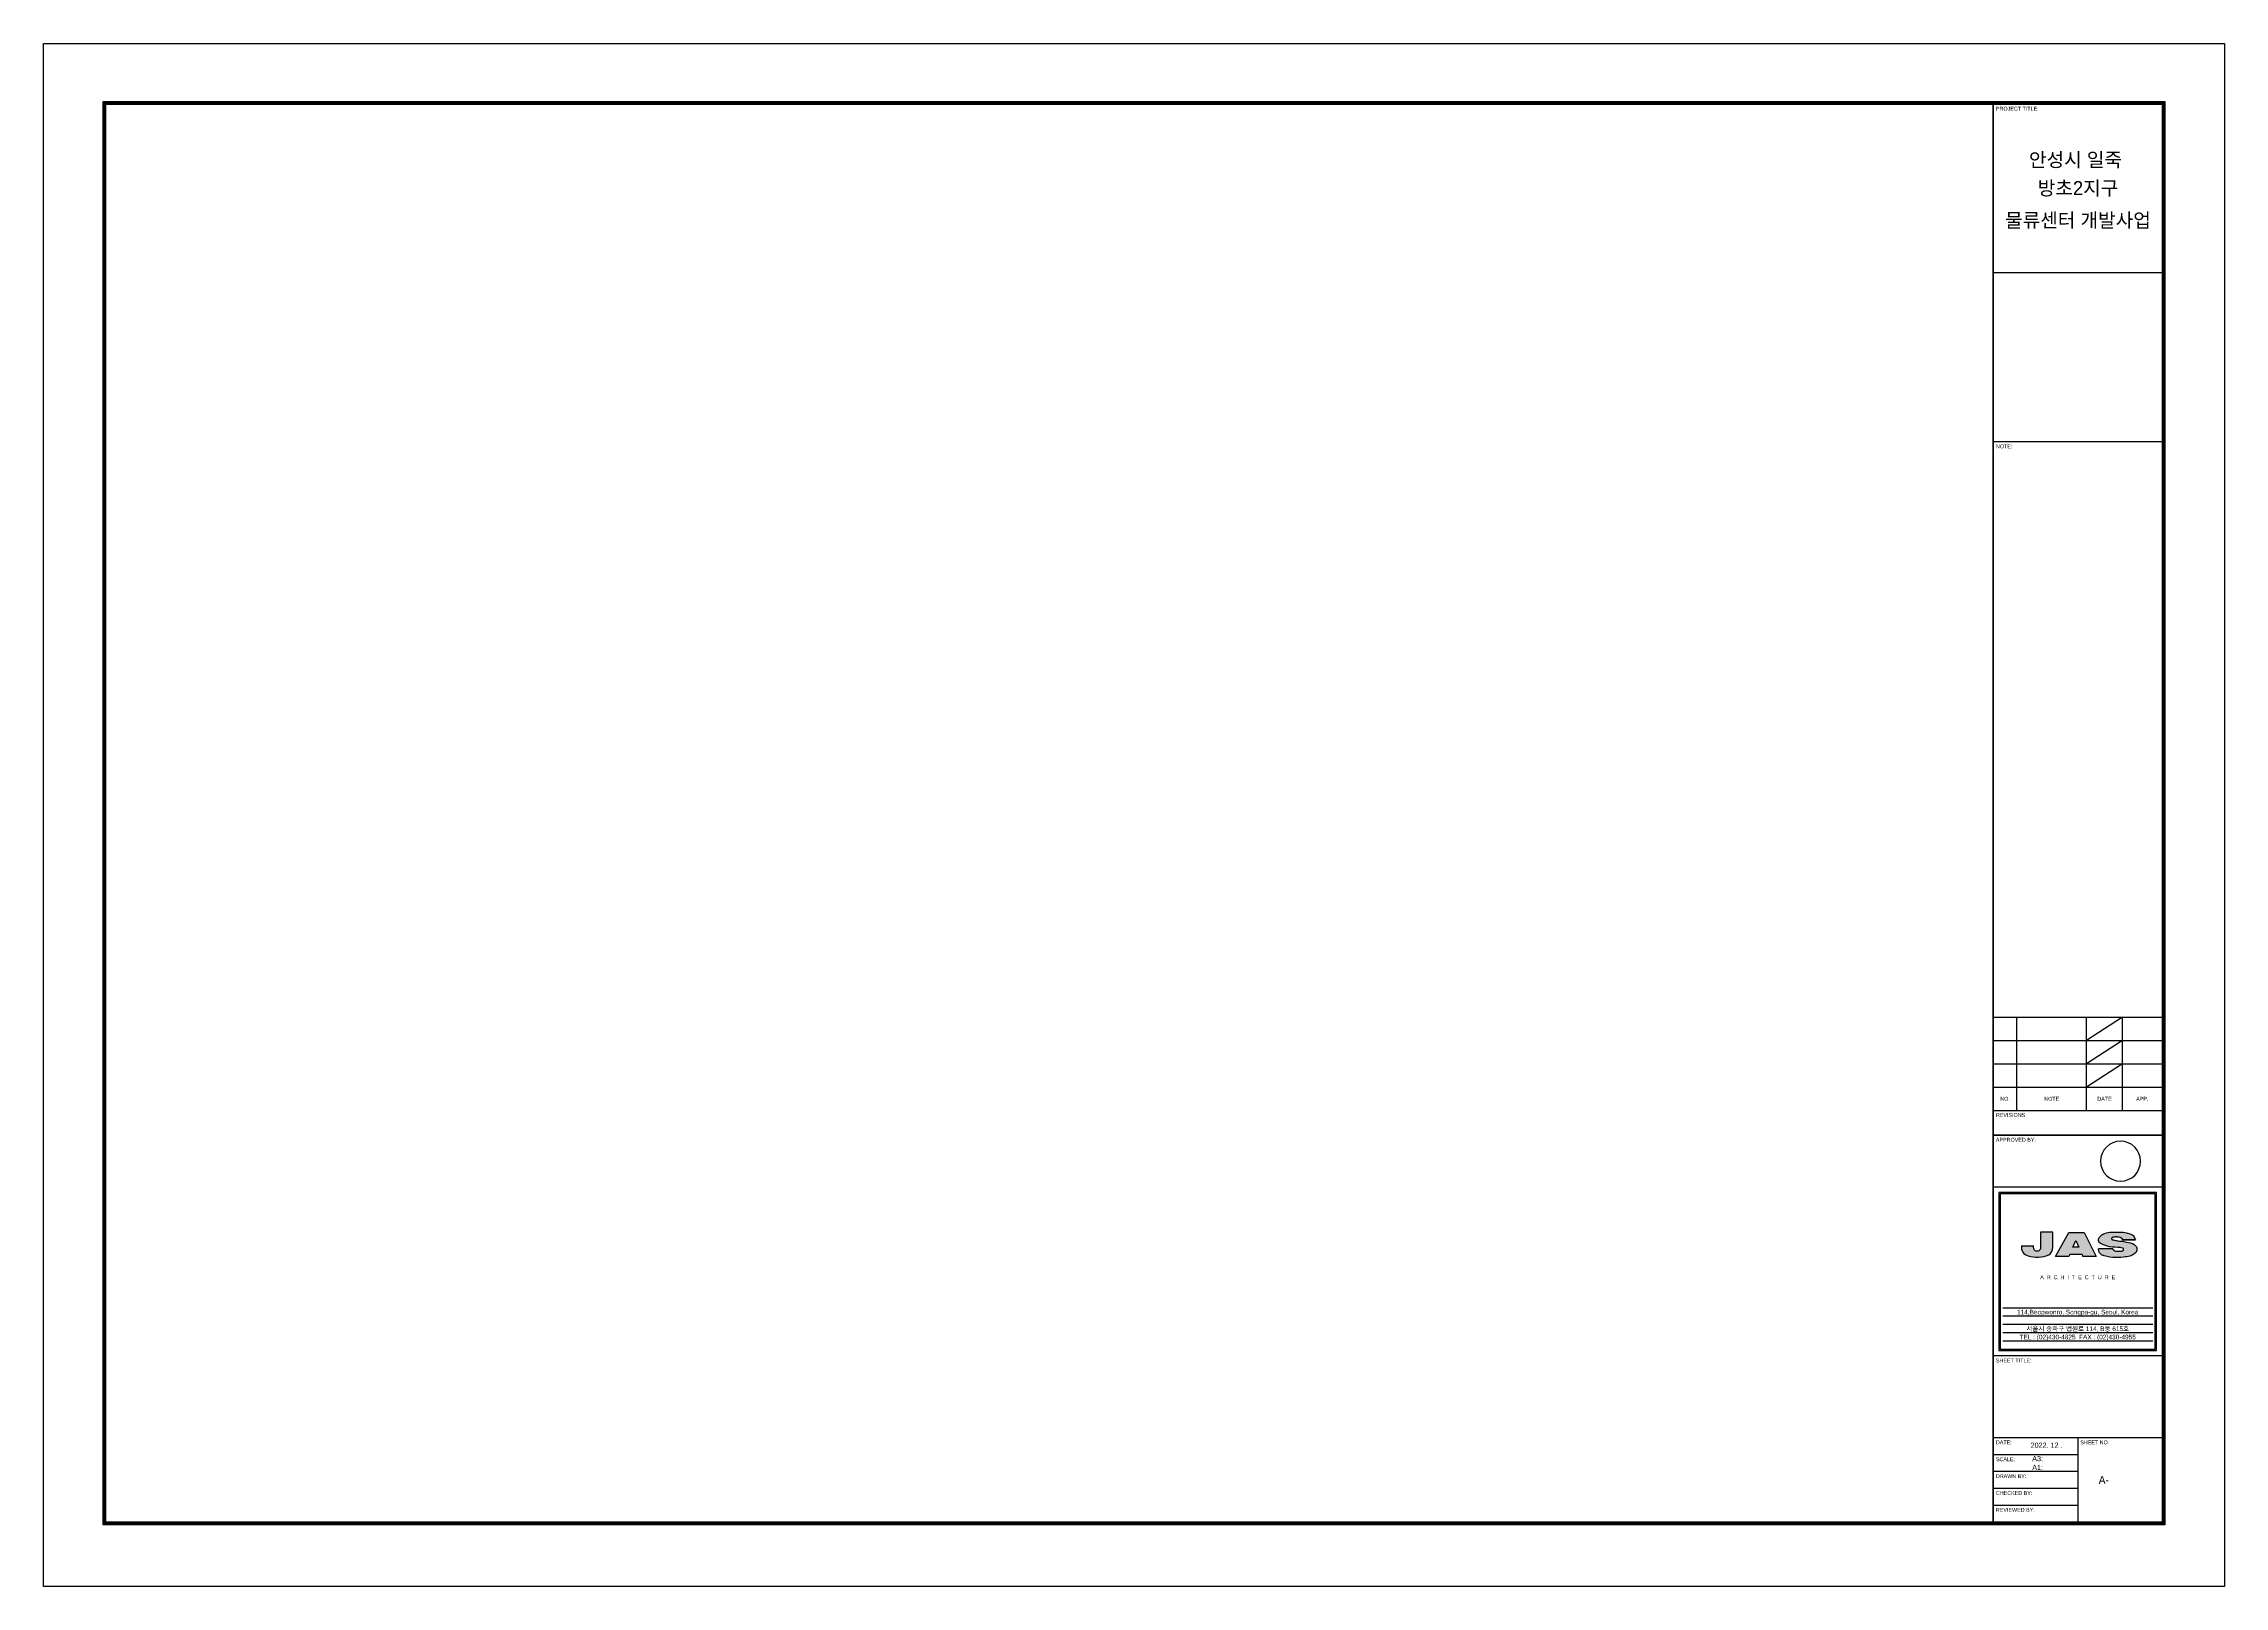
# Model space of a CAD drawing. Header units: millimetres. Extents: x 0 to 420, y 0 to 297.
import ezdxf
from ezdxf.enums import TextEntityAlignment as Align

# ---------------------------------------------------------------- set-up
doc = ezdxf.new("R2010")
doc.units = ezdxf.units.MM
doc.header["$LTSCALE"] = 1200
doc.header["$MEASUREMENT"] = 0
doc.linetypes.add('Xref-FORM_DKN$0$HIDDEN', pattern=[0.375, 0.25, -0.125])
doc.layers.get('Defpoints').update_dxf_attribs({"color": 117, "linetype": 'CONTINUOUS'})
doc.layers.add('Xref-FORM_DKN$0$DEF3', color=7, linetype='CONTINUOUS', plot=False)
doc.layers.add('Xref-FORM_DKN$0$FOR', color=175, linetype='CONTINUOUS')
doc.layers.add('Xref-FORM_DKN$0$LEAD-TEX', color=3, linetype='CONTINUOUS')
doc.styles.add('Xref-FORM_DKN$0$나눔고딕 Se', font='')
doc.styles.add('Xref-FORM_DKN$0$돋움', font='')
doc.styles.get('Xref-FORM_DKN$0$나눔고딕 Se').set_extended_font_data('Dotum')
doc.styles.get('Xref-FORM_DKN$0$돋움').set_extended_font_data('Dotum')

msp = doc.modelspace()

# ---------------------------------------------------------------- hatches: boundary and pattern name
at = {"layer": 'Xref-FORM_DKN$0$FOR'}
h = msp.add_hatch(color=256, dxfattribs=at)
h.paths.add_polyline_path([(386.94, 68.2), (384.58, 68.2), (384.58, 65.2, -1.027507), (383.25, 65.19), (383.25, 65.55), (380.95, 65.55, 0.34015), (381.87, 63.76, 0.190039), (386.18, 63.83, 0.243931), (386.94, 65.06)])
h.paths.add_polyline_path([(387.46, 63.5), (390.03, 63.5), (390.23, 63.92), (392.58, 63.92), (392.77, 63.5), (395.33, 63.5), (392.97, 68.1), (390.03, 68.1)])
h.paths.add_polyline_path([(390.82, 65.31), (391.4, 66.58), (391.97, 65.31)], flags=16)
h = msp.add_hatch(color=256, dxfattribs=at)
edge = h.paths.add_edge_path()
edge.add_spline(control_points=[(395.75, 64.96), (395.77, 64.76), (395.83, 64.33), (396.26, 63.83), (397.38, 63.42), (398.97, 63.21), (400.71, 63.36), (401.96, 63.57), (402.73, 64.03), (403.24, 64.64), (403.1, 65.37), (402.42, 66.07), (401.47, 66.21), (400.66, 66.39), (400.22, 66.46), (399.79, 66.48), (399.35, 66.54), (398.94, 66.61), (398.63, 66.69), (398.42, 66.73), (398.33, 66.79), (398.29, 66.86), (398.27, 66.93), (398.28, 67.01), (398.32, 67.1), (398.45, 67.19), (398.66, 67.21), (398.91, 67.26), (399.16, 67.27), (399.43, 67.25), (399.75, 67.2), (400.05, 67.09), (400.28, 67), (400.37, 66.89), (400.4, 66.8), (400.39, 66.75), (400.38, 66.72)], knot_values=[0, 0, 0, 0, 120.986815, 257.13481, 371.400302, 827.572224, 1203.471352, 1421.989391, 1578.906586, 1735.823781, 1860.565011, 1985.30624, 2300.310523, 2403.528104, 2484.950709, 2569.572838, 2663.502097, 2749.002773, 2821.520081, 2856.246417, 2873.835142, 2886.693729, 2902.941666, 2917.449961, 2933.421585, 2961.329143, 3009.650208, 3055.546549, 3117.105163, 3156.559575, 3219.520253, 3308.004336, 3349.968285, 3368.605482, 3385.992113, 3402.943465, 3402.943465, 3402.943465, 3402.943465], degree=3, periodic=0)
edge.add_line((400.38, 66.72), (402.85, 66.72))
edge.add_spline(control_points=[(402.85, 66.72), (402.76, 67), (402.58, 67.55), (401.22, 68.19), (399.27, 68.22), (397.21, 68.21), (396.1, 67.47), (395.7, 66.93), (395.8, 66.4), (396.04, 66.03), (396.66, 65.78), (397.74, 65.34), (399.1, 65.25), (400.14, 65.24), (400.57, 65.05), (400.63, 64.83), (400.52, 64.62), (400.09, 64.53), (399.49, 64.47), (398.89, 64.57), (398.55, 64.81), (398.54, 64.92), (398.53, 64.98)], knot_values=[0, 0, 0, 0, 166.838078, 333.676156, 844.928148, 1356.180141, 1498.884373, 1641.588605, 1722.81847, 1808.967484, 1894.191009, 2112.821408, 2513.497201, 2695.561382, 2736.375192, 2779.538078, 2818.734214, 2863.490726, 3026.018781, 3188.546836, 3222.238667, 3255.930497, 3255.930497, 3255.930497, 3255.930497], degree=3, periodic=0)
edge.add_line((398.53, 64.98), (395.75, 64.96))

# ---------------------------------------------------------------- linework, layer by layer
at = {"layer": 'Defpoints', "color": 4, "linetype": 'ByBlock'}
msp.add_lwpolyline([(0, 297), (420, 297), (420, 0), (0, 0)], close=True, dxfattribs=at)
at = {"layer": 'Defpoints', "linetype": 'ByBlock'}
msp.add_lwpolyline([(12, 285.35), (408.25, 285.35), (408.25, 12.1), (12, 12.1)], close=True, dxfattribs=at)
at = {"layer": 'Xref-FORM_DKN$0$DEF3', "color": 72, "linetype": 'Xref-FORM_DKN$0$HIDDEN', "ltscale": 100}
msp.add_lwpolyline([(0, 297), (420, 297), (420, 0), (0, 0)], close=True, dxfattribs=at)
at = {"layer": 'Xref-FORM_DKN$0$FOR'}
for p, q in [((408, 252.85), (375.5, 252.85)), ((408, 220.35), (375.5, 220.35)), ((375.5, 109.6), (408, 109.6)), ((380.03, 91.62), (380.03, 109.6)), ((380.03, 91.62), (380.03, 109.6)), ((393.47, 91.62), (393.47, 109.6)), ((393.47, 91.62), (393.47, 109.6)), ((400.38, 109.6), (393.47, 105.1)), ((400.38, 91.62), (400.38, 109.6)), ((400.38, 91.62), (400.38, 109.6)), ((375.5, 105.1), (408, 105.1)), ((400.38, 105.1), (393.47, 100.61)), ((375.5, 100.61), (408, 100.61)), ((400.38, 100.61), (393.47, 96.11)), ((375.5, 96.11), (408, 96.11)), ((375.5, 91.62), (408, 91.62)), ((408, 86.85), (375.5, 86.85)), ((375.5, 86.85), (408, 86.85)), ((408, 76.85), (375.5, 76.85)), ((387.46, 63.5), (390.03, 68.1)), ((390.03, 68.1), (392.97, 68.1)), ((392.97, 68.1), (395.33, 63.5)), ((380.95, 65.55), (383.27, 65.55)), ((383.25, 65.16), (383.25, 65.55)), ((390.03, 63.5), (387.46, 63.5)), ((390.23, 63.92), (390.03, 63.5)), ((392.58, 63.92), (390.23, 63.92)), ((390.82, 65.31), (391.4, 66.58)), ((391.97, 65.31), (390.82, 65.31)), ((391.4, 66.58), (391.97, 65.31)), ((392.58, 63.92), (392.77, 63.5)), ((395.33, 63.5), (392.77, 63.5)), ((400.38, 66.72), (402.85, 66.72)), ((408, 44.35), (375.5, 44.35)), ((408, 28.6), (375.5, 28.6)), ((391.75, 25.35), (375.5, 25.35)), ((391.75, 28.6), (391.75, 12.35)), ((391.75, 22.1), (375.5, 22.1)), ((391.75, 18.85), (375.5, 18.85)), ((391.75, 15.6), (375.5, 15.6))]:
    msp.add_line(p, q, dxfattribs=at)
at = {"layer": 'Xref-FORM_DKN$0$FOR', "color": 8}
for p, q in [((377.3, 53.65), (406.2, 53.65)), ((377.3, 52.05), (406.2, 52.05)), ((377.3, 50.45), (406.2, 50.45)), ((377.3, 48.85), (406.2, 48.85)), ((377.3, 47.25), (406.2, 47.25))]:
    msp.add_line(p, q, dxfattribs=at)
at = {"layer": 'Xref-FORM_DKN$0$FOR'}
for points in [[(408.5, 285.85), (408.5, 11.85), (11.5, 11.85), (11.5, 285.85)], [(375.5, 285.35), (375.5, 12.35), (12, 12.35), (12, 285.35)], [(408, 285.35), (408, 12.35), (375.5, 12.35), (375.5, 285.35)]]:
    msp.add_lwpolyline(points, close=True, dxfattribs=at)
at = {"layer": 'Xref-FORM_DKN$0$FOR', "const_width": 0.5}
msp.add_lwpolyline([(408.25, 285.6), (408.25, 12.1), (11.75, 12.1), (11.75, 285.6)], close=True, dxfattribs=at)
at = {"layer": 'Xref-FORM_DKN$0$FOR', "color": 8}
for points in [[(406.95, 45.4), (406.95, 75.8), (376.55, 75.8), (376.55, 45.4)], [(406.7, 45.65), (406.7, 75.55), (376.8, 75.55), (376.8, 45.65)]]:
    msp.add_lwpolyline(points, close=True, dxfattribs=at)
at = {"layer": 'Xref-FORM_DKN$0$FOR'}
msp.add_lwpolyline([(386.18, 63.83, 0.283643), (386.94, 65.29), (386.94, 68.2), (384.58, 68.2), (384.58, 65.2, -1.027507), (383.25, 65.19)], format="xyb", dxfattribs=at)
for points in [[(398.53, 64.98), (395.75, 64.96)], [(402.85, 66.72), (400.38, 66.72)]]:
    msp.add_lwpolyline(points, dxfattribs=at)
for centre, radius, start, end in [((382.57, 65.25), 1.65, 169.8035, 257.4983), ((383.93, 69.26), 5.88, 252.9813, 292.5039)]:
    msp.add_arc(centre, radius, start, end, dxfattribs=at)
msp.add_ellipse((400, 81.85), major_axis=(-3.85, 0), ratio=1, start_param=1.570801, end_param=7.853986, dxfattribs=at)
msp.add_spline([(398.53, 64.98), (398.57, 64.82), (398.7, 64.71), (399.49, 64.51), (400.3, 64.58), (400.51, 64.65), (400.6, 64.82), (400.54, 65.03), (400.36, 65.14), (399.46, 65.26), (397.47, 65.49), (396.44, 65.86), (396.07, 66.06), (395.82, 66.41), (395.76, 66.82), (396.12, 67.43), (396.71, 67.84), (399.24, 68.21), (401.78, 67.9), (402.49, 67.47), (402.85, 66.72)], degree=3, dxfattribs=at)
msp.add_open_spline([(400.38, 66.72), (400.39, 66.75), (400.4, 66.8), (400.37, 66.89), (400.28, 67), (400.05, 67.09), (399.75, 67.2), (399.43, 67.25), (399.16, 67.27), (398.91, 67.26), (398.66, 67.21), (398.45, 67.19), (398.32, 67.1), (398.28, 67.01), (398.27, 66.93), (398.29, 66.86), (398.33, 66.79), (398.42, 66.73), (398.63, 66.69), (398.94, 66.61), (399.35, 66.54), (399.79, 66.48), (400.22, 66.46), (400.66, 66.39), (401.47, 66.21), (402.42, 66.07), (403.1, 65.37), (403.24, 64.64), (402.73, 64.03), (401.96, 63.57), (400.71, 63.36), (398.97, 63.21), (397.38, 63.42), (396.26, 63.83), (395.83, 64.33), (395.77, 64.76), (395.75, 64.96)], degree=3, knots=[0, 0, 0, 0, 16.951351, 34.337983, 52.975179, 94.939128, 183.423212, 246.38389, 285.838302, 347.396916, 393.293257, 441.614322, 469.52188, 485.493503, 500.001799, 516.249735, 529.108323, 546.697047, 581.423384, 653.940691, 739.441368, 833.370627, 917.992756, 999.415361, 1102.632942, 1417.637224, 1542.378454, 1667.119684, 1824.036879, 1980.954073, 2199.472113, 2575.371241, 3031.543163, 3145.808655, 3281.95665, 3402.943465, 3402.943465, 3402.943465, 3402.943465], dxfattribs=at)

# ---------------------------------------------------------------- texts
at = {"layer": 'Xref-FORM_DKN$0$FOR', "style": 'Xref-FORM_DKN$0$나눔고딕 Se'}
for s, height, p in [('PROJECT TITLE:', 0.75, (376, 284.85)), ('NOTE:', 0.75, (376, 219.85)), ('REVISIONS', 0.75, (376, 91.12)), ('APPROVED BY:', 0.75, (376, 86.35)), ('SHEET TITLE:', 0.75, (376, 43.85)), ('DATE:', 0.749, (376, 28.1)), ('SHEET NO:', 0.749, (392.25, 28.1)), ('SCALE:', 0.749, (376, 24.85)), ('DRAWN BY:', 0.749, (376, 21.6)), ('CHECKED BY:', 0.7491, (376, 18.35)), ('REVIEWED BY:', 0.7491, (376, 15.1))]:
    msp.add_text(s, height=height, dxfattribs=at).set_placement(p, align=Align.TOP_LEFT)
at = {"layer": 'Xref-FORM_DKN$0$FOR', "color": 3}
for s, height, style, p in [('안성시 일죽 ', 2.7, 'Xref-FORM_DKN$0$나눔고딕 Se', (391.81, 274.65)), ('방초2지구', 2.7, 'Xref-FORM_DKN$0$나눔고딕 Se', (391.81, 269.19)), ('물류센터 개발사업', 2.7, 'Xref-FORM_DKN$0$나눔고딕 Se', (391.8, 262.99)), ('2022. 12 .', 1, 'Xref-FORM_DKN$0$돋움', (385.76, 27.17))]:
    msp.add_text(s, height=height, dxfattribs=dict(at, style=style)).set_placement(p, align=Align.MIDDLE_CENTER)
at = {"layer": 'Xref-FORM_DKN$0$FOR', "style": 'Xref-FORM_DKN$0$나눔고딕 Se'}
for s, p in [('NO.', (377.76, 93.87)), ('NOTE', (386.75, 93.87)), ('DATE', (396.92, 93.87)), ('APP.', (404.19, 93.87))]:
    msp.add_text(s, height=0.749, dxfattribs=at).set_placement(p, align=Align.MIDDLE)
for s, height, p in [('A  R  C  H  I  T  E  C  T  U  R  E', 0.75, (391.75, 59.13)), ('114,Beopwonro, Songpa-gu, Seoul, Korea', 0.9, (391.75, 52.35)), ('TEL : (02)430-4825  FAX : (02)430-4955', 0.9, (391.75, 47.55)), ('서울시 송파구 법원로 114, B동 615호', 0.9, (391.75, 49.15))]:
    msp.add_text(s, height=height, dxfattribs=at).set_placement(p, align=Align.CENTER)
at = {"layer": 'Xref-FORM_DKN$0$LEAD-TEX', "color": 4, "style": 'Xref-FORM_DKN$0$돋움'}
for s, p in [('A3:', (384.03, 24.6)), ('A1:', (384.03, 22.9))]:
    msp.add_text(s, height=1, dxfattribs=at).set_placement(p, align=Align.MIDDLE_CENTER)
at = {"layer": 'Xref-FORM_DKN$0$LEAD-TEX', "style": 'Xref-FORM_DKN$0$돋움'}
msp.add_text('A-', height=1.5, dxfattribs=at).set_placement((396.78, 20.48), align=Align.MIDDLE_CENTER)

doc.saveas('drawing.dxf')
